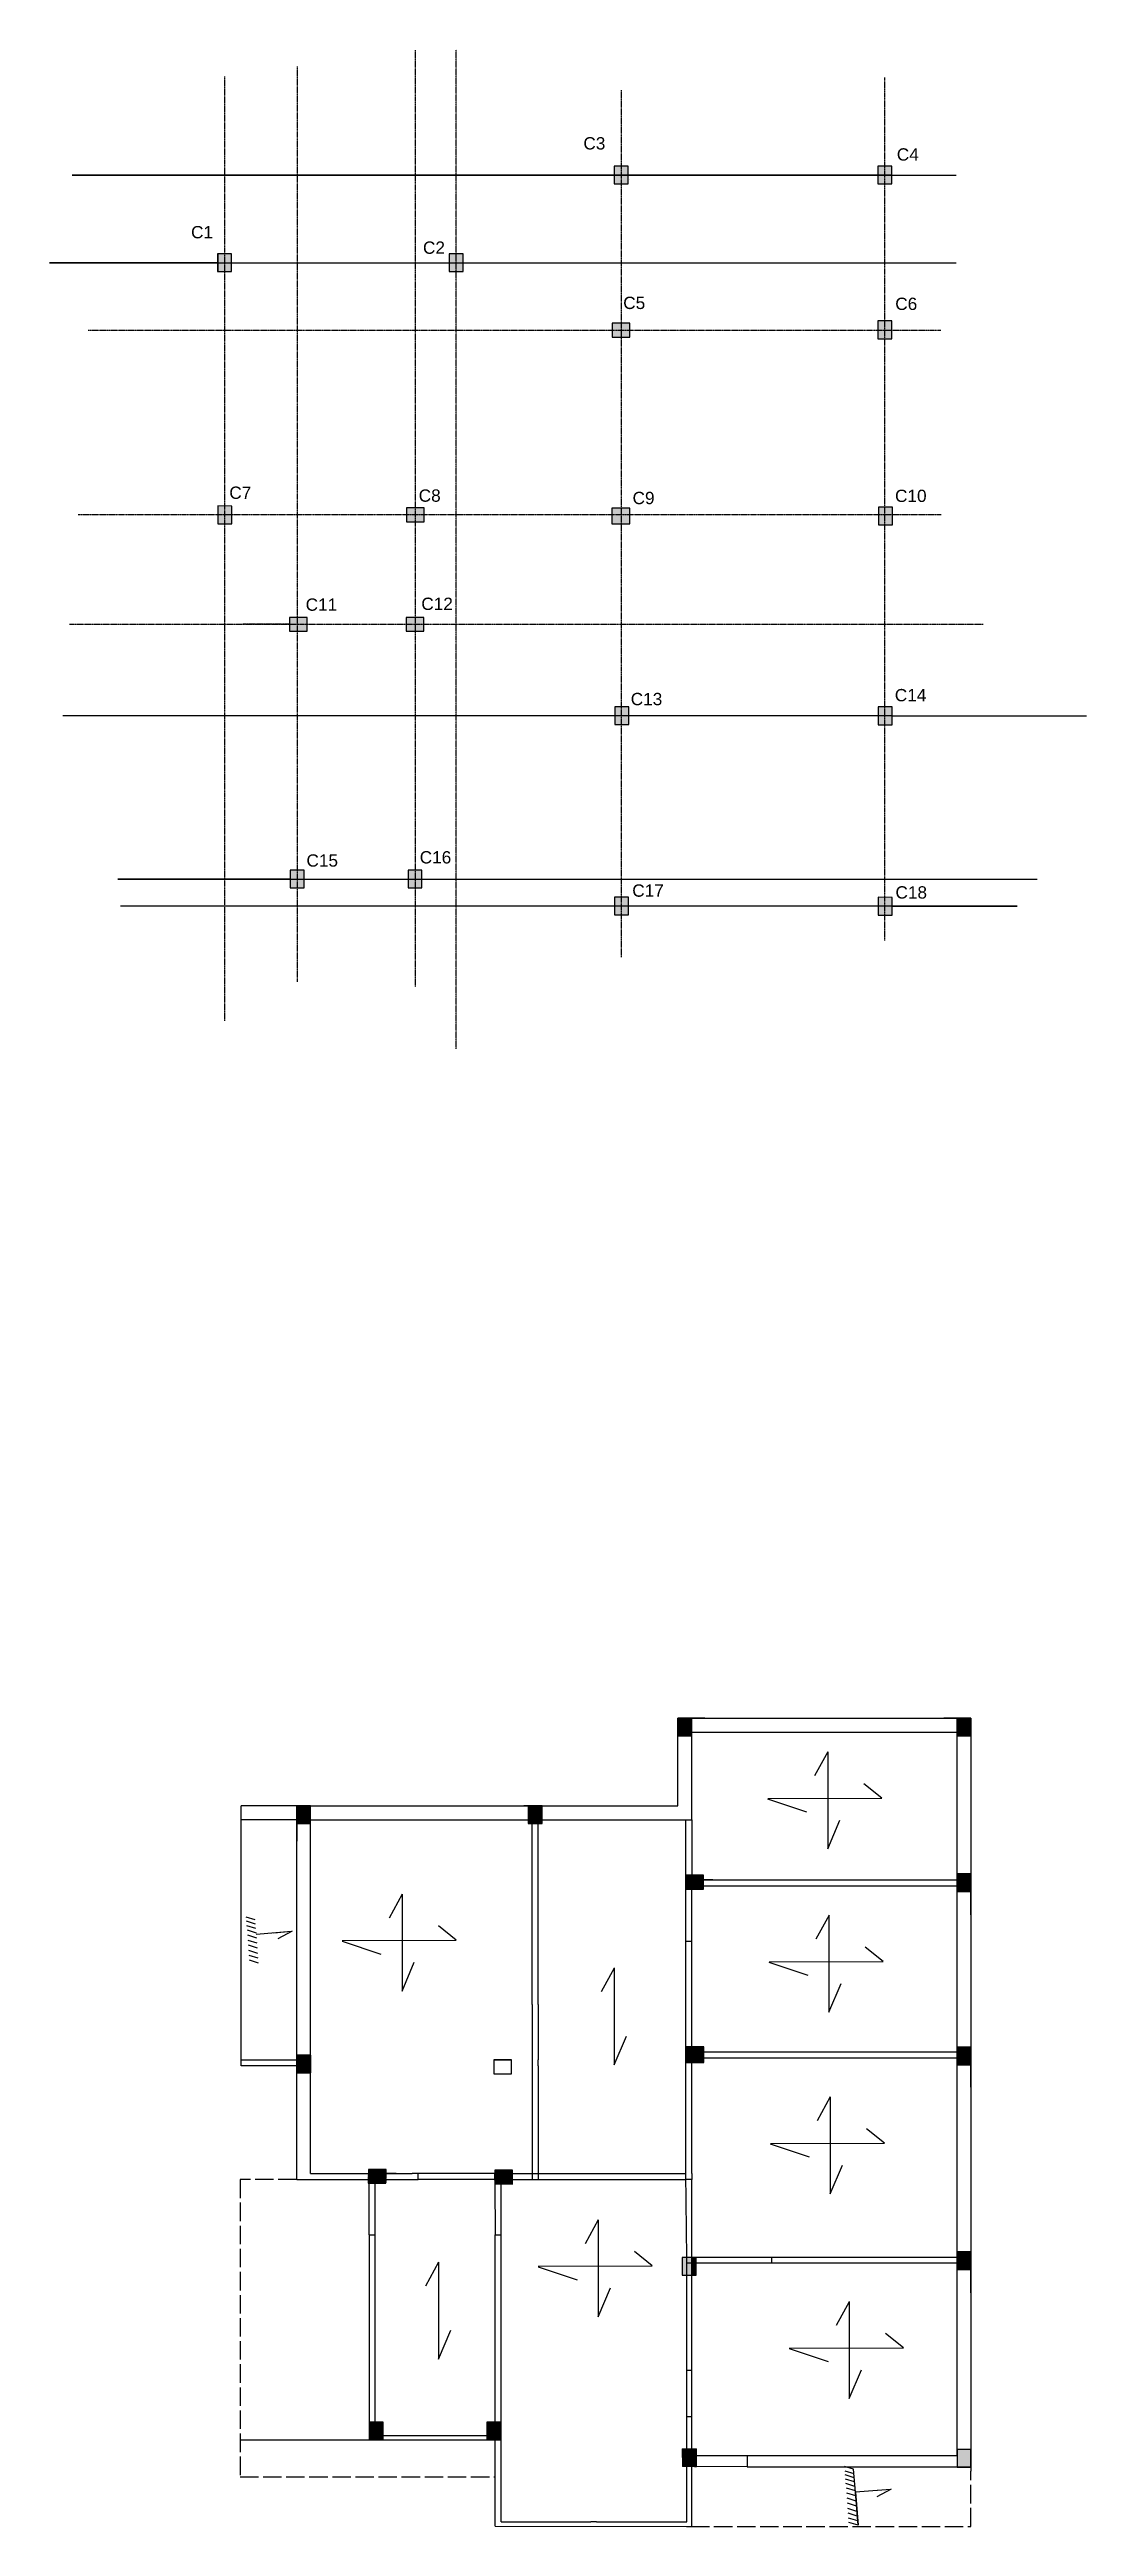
# Model space of a CAD drawing. Header units: feet. Extents: x -818749 to 7402802, y -779513 to 6609444.
# Drawn here: x -818715 to -818042, y -779382 to -777773 of the extents above; entities that cross this region are included whole.
import ezdxf

# ---------------------------------------------------------------- set-up
doc = ezdxf.new("R2010")
doc.units = ezdxf.units.FT
doc.header["$MEASUREMENT"] = 0
doc.linetypes.add('ACAD_ISO02W100', pattern=[15, 12, -3])
doc.linetypes.add('CENTER2', pattern=[1.125, 0.75, -0.125, 0.125, -0.125])
doc.layers.add('GRID', color=7, linetype='CENTER2', plot=False)
doc.styles.get("Standard").update_dxf_attribs({"font": 'arial.ttf'})

msp = doc.modelspace()

# ---------------------------------------------------------------- texts
at = {"layer": 'GRID', "linetype": 'ByBlock', "char_height": 8, "width": 14.0861167, "attachment_point": 1}
for s, insert in [('C3', (-818368.4741, -777829.91837)), ('C4', (-818164.81511, -777837.14121)), ('C1', (-818623.35544, -777887.62733)), ('C2', (-818472.68617, -777897.66362)), ('C5', (-818342.57561, -777933.53839)), ('C6', (-818165.83559, -777934.15736)), ('C7', (-818598.51361, -778056.85031)), ('C8', (-818475.45522, -778058.718)), ('C9', (-818336.50918, -778060.27422)), ('C10', (-818165.99192, -778058.88253)), ('C11', (-818548.90956, -778129.52917)), ('C12', (-818473.76889, -778129.01118)), ('C13', (-818337.69612, -778190.85436)), ('C14', (-818166.13522, -778188.33082)), ('C15', (-818548.39136, -778295.73672)), ('C16', (-818474.8053, -778293.66592)), ('C17', (-818336.70459, -778315.2499)), ('C18', (-818165.69663, -778316.45834))]:
    msp.add_mtext(s, dxfattribs=dict(at, insert=insert))

# ---------------------------------------------------------------- hatches: boundary and pattern name
at = {"layer": 'GRID', "linetype": 'ByBlock', "true_color": 0xed1f24}
h = msp.add_hatch(color=240, dxfattribs=at)
h.dxf.hatch_style = 1
h.paths.add_polyline_path([(-818601.40618, -777905.69398), (-818606.03668, -777905.68823), (-818606.03668, -777917.17782), (-818601.40618, -777917.18356)])
h.paths.add_polyline_path([(-818597.03668, -777905.6994), (-818601.40618, -777905.69398), (-818601.40618, -777917.18356), (-818597.03668, -777917.18899)])
h.paths.add_polyline_path([(-818601.40618, -778069.48044), (-818606.00857, -778069.47473), (-818606.00857, -778075.26116), (-818601.40618, -778075.26116)])
h.paths.add_polyline_path([(-818596.93385, -778069.48599), (-818601.40618, -778069.48044), (-818601.40618, -778075.26116), (-818596.93385, -778075.26116)])
h.paths.add_polyline_path([(-818596.93385, -778075.26116), (-818601.40618, -778075.26116), (-818601.40618, -778079.188), (-818601.40654, -778080.97002), (-818596.93385, -778080.97557)])
h.paths.add_polyline_path([(-818601.40618, -778075.26116), (-818606.00857, -778075.26116), (-818606.00857, -778080.96431), (-818601.40654, -778080.97002), (-818601.40618, -778079.188)])
h.paths.add_polyline_path([(-818471.88481, -778070.72208), (-818477.86113, -778070.72261), (-818477.86113, -778075.26116), (-818471.9021, -778075.26116)])
h.paths.add_polyline_path([(-818477.86113, -778070.72261), (-818483.36936, -778070.72311), (-818483.38837, -778075.26116), (-818477.86113, -778075.26116)])
h.paths.add_polyline_path([(-818477.86113, -778075.26116), (-818483.38837, -778075.26116), (-818483.40729, -778079.77668), (-818477.86113, -778079.79111)])
h.paths.add_polyline_path([(-818471.9021, -778075.26116), (-818477.86113, -778075.26116), (-818477.86113, -778079.79111), (-818471.91941, -778079.80658)])
h.paths.add_polyline_path([(-818446.58553, -777905.76499), (-818451.1229, -777905.75936), (-818451.1229, -777917.24895), (-818446.58553, -777917.25458)])
h.paths.add_polyline_path([(-818451.1229, -777905.75936), (-818455.66026, -777905.75373), (-818455.66026, -777917.24332), (-818451.1229, -777917.24895)])
h.paths.add_polyline_path([(-818343.71434, -777950.80063), (-818349.85432, -777950.80008), (-818349.8529, -777955.30032), (-818343.71434, -777955.30032)])
h.paths.add_polyline_path([(-818338.35274, -777950.8011), (-818343.71434, -777950.80063), (-818343.71434, -777955.30032), (-818338.35118, -777955.30032)])
h.paths.add_polyline_path([(-818338.35118, -777955.30032), (-818343.71434, -777955.30032), (-818343.71434, -777959.79878), (-818338.34961, -777959.79954)])
h.paths.add_polyline_path([(-818343.71434, -777955.30032), (-818349.8529, -777955.30032), (-818349.85148, -777959.7979), (-818343.71434, -777959.79878)])
h.paths.add_polyline_path([(-818343.71434, -777848.78948), (-818348.45407, -777848.78359), (-818348.45407, -777860.27318), (-818343.71434, -777860.27906)])
h.paths.add_polyline_path([(-818339.37934, -777848.79485), (-818343.71434, -777848.78948), (-818343.71434, -777860.27906), (-818339.37934, -777860.28444)])
h.paths.add_polyline_path([(-818167.98627, -777848.77637), (-818172.52363, -777848.77074), (-818172.52363, -777860.26033), (-818167.98627, -777860.26596)])
h.paths.add_polyline_path([(-818172.52363, -777848.77074), (-818177.06099, -777848.76511), (-818177.06099, -777860.2547), (-818172.52363, -777860.26033)])
h.paths.add_polyline_path([(-818168.04686, -777949.3172), (-818172.52363, -777949.31164), (-818172.52363, -777955.30032), (-818168.04686, -777955.30032)])
h.paths.add_polyline_path([(-818172.52363, -777949.31164), (-818177.12158, -777949.30594), (-818177.12158, -777955.30032), (-818172.52363, -777955.30032)])
h.paths.add_polyline_path([(-818168.04686, -777955.30032), (-818172.52363, -777955.30032), (-818172.52363, -777960.80123), (-818168.04686, -777960.80678)])
h.paths.add_polyline_path([(-818172.52363, -777955.30032), (-818177.12158, -777955.30032), (-818177.12158, -777960.79552), (-818172.52363, -777960.80123)])
h.paths.add_polyline_path([(-818343.71434, -778070.98467), (-818349.98371, -778070.98418), (-818349.98408, -778075.26116), (-818343.71434, -778075.26116)])
h.paths.add_polyline_path([(-818338.25994, -778070.98509), (-818343.71434, -778070.98467), (-818343.71434, -778075.26116), (-818338.26006, -778075.26116)])
h.paths.add_polyline_path([(-818343.71434, -778075.26116), (-818349.98408, -778075.26116), (-818349.98456, -778080.98501), (-818343.71434, -778080.98495)])
h.paths.add_polyline_path([(-818338.26006, -778075.26116), (-818343.71434, -778075.26116), (-818343.71434, -778080.98495), (-818338.26022, -778080.9849)])
h.paths.add_polyline_path([(-818167.57925, -778070.3068), (-818172.52363, -778070.30067), (-818172.52363, -778075.26116), (-818167.57925, -778075.26116)])
h.paths.add_polyline_path([(-818167.57925, -778075.26116), (-818172.52363, -778075.26116), (-818172.52363, -778081.79026), (-818167.57925, -778081.79639)])
h.paths.add_polyline_path([(-818172.52363, -778075.26116), (-818176.65397, -778075.26116), (-818176.65397, -778081.78513), (-818172.52363, -778081.79026)])
h.paths.add_polyline_path([(-818172.52363, -778070.30067), (-818176.65397, -778070.29554), (-818176.65397, -778075.26116), (-818172.52363, -778075.26116)])
h.paths.add_polyline_path([(-818167.91818, -778200.03241), (-818172.52363, -778200.0267), (-818172.52363, -778211.51629), (-818167.91818, -778211.522)])
h.paths.add_polyline_path([(-818172.52363, -778200.0267), (-818176.9929, -778200.02115), (-818176.9929, -778211.51074), (-818172.52363, -778211.51629)])
h.paths.add_polyline_path([(-818343.71434, -778199.97488), (-818347.99191, -778199.96957), (-818347.99191, -778211.45916), (-818343.71434, -778211.46447)])
h.paths.add_polyline_path([(-818338.91719, -778199.98083), (-818343.71434, -778199.97488), (-818343.71434, -778211.46447), (-818338.91719, -778211.47042)])
h.paths.add_polyline_path([(-818472.20835, -778146.31498), (-818477.86113, -778146.31498), (-818477.86113, -778150.80385), (-818472.23257, -778150.80458)])
h.paths.add_polyline_path([(-818472.18412, -778141.82287), (-818477.86113, -778141.82587), (-818477.86113, -778146.31498), (-818472.20835, -778146.31498)])
h.paths.add_polyline_path([(-818477.86113, -778141.82587), (-818483.52703, -778141.82887), (-818483.52817, -778146.31498), (-818477.86113, -778146.31498)])
h.paths.add_polyline_path([(-818477.86113, -778146.31498), (-818483.52817, -778146.31498), (-818483.52932, -778150.80312), (-818477.86113, -778150.80385)])
h.paths.add_polyline_path([(-818547.9984, -778146.31498), (-818554.3599, -778146.31498), (-818554.3599, -778150.80376), (-818548.02262, -778150.80458)])
h.paths.add_polyline_path([(-818547.97417, -778141.82287), (-818554.3599, -778141.83764), (-818554.3599, -778146.31498), (-818547.9984, -778146.31498)])
h.paths.add_polyline_path([(-818554.3599, -778141.83764), (-818559.34299, -778141.84917), (-818559.42652, -778146.31498), (-818554.3599, -778146.31498)])
h.paths.add_polyline_path([(-818554.3599, -778146.31498), (-818559.42652, -778146.31498), (-818559.51047, -778150.8031), (-818554.3599, -778150.80376)])
h.paths.add_polyline_path([(-818554.3599, -778306.04125), (-818558.87784, -778306.03564), (-818558.87784, -778317.52523), (-818554.3599, -778317.53083)])
h.paths.add_polyline_path([(-818549.82253, -778306.04688), (-818554.3599, -778306.04125), (-818554.3599, -778317.53083), (-818549.82253, -778317.53646)])
h.paths.add_polyline_path([(-818477.86113, -778306.04581), (-818482.39849, -778306.04018), (-818482.39849, -778317.52977), (-818477.86113, -778317.5354)])
h.paths.add_polyline_path([(-818473.32376, -778306.05144), (-818477.86113, -778306.04581), (-818477.86113, -778317.5354), (-818473.32376, -778317.54103)])
h.paths.add_polyline_path([(-818339.17698, -778323.52206), (-818343.71434, -778323.51643), (-818343.71434, -778335.00602), (-818339.17698, -778335.01165)])
h.paths.add_polyline_path([(-818343.71434, -778323.51643), (-818348.25171, -778323.5108), (-818348.25171, -778335.00039), (-818343.71434, -778335.00602)])
h.paths.add_polyline_path([(-818167.93652, -778323.66884), (-818172.52363, -778323.66315), (-818172.52363, -778335.15274), (-818167.93652, -778335.15843)])
h.paths.add_polyline_path([(-818172.52363, -778323.66315), (-818177.01124, -778323.65758), (-818177.01124, -778335.14717), (-818172.52363, -778335.15274)])
at = {"layer": 'GRID', "linetype": 'ByBlock'}
h = msp.add_hatch(dxfattribs=at)
h.set_pattern_fill('ANSI31', color=1)
h.set_pattern_definition([(45, (-823011.16589, -783230.37671), (-0.0883883476, 0.0883883476), [])])
h.paths.add_polyline_path([(-818298.0403, -778856.87275), (-818307.04462, -778856.86157), (-818307.04462, -778865.7978), (-818307.04462, -778868.35116), (-818298.04462, -778868.36233), (-818298.04462, -778865.7978)])
h.paths.add_polyline_path([(-818116.72462, -778856.8542), (-818125.74893, -778856.843), (-818125.74893, -778865.7978), (-818125.72462, -778865.7978), (-818125.72462, -778868.33262), (-818116.72462, -778868.34379)])
h.paths.add_polyline_path([(-818116.73479, -778958.01181), (-818125.72462, -778958.00066), (-818125.72462, -778961.7978), (-818125.72462, -778969.49024), (-818116.73479, -778969.5014)])
h.paths.add_polyline_path([(-818290.41636, -778958.879), (-818301.91794, -778958.87797), (-818301.91703, -778961.78164), (-818293.09633, -778961.7978), (-818290.41535, -778961.7978)])
h.paths.add_polyline_path([(-818290.41534, -778961.80272), (-818293.09633, -778961.7978), (-818301.88462, -778961.7978), (-818301.88462, -778965.6217), (-818293.09633, -778965.6378), (-818290.41401, -778965.6378)])
h.paths.add_polyline_path([(-818290.41401, -778965.64272), (-818293.09633, -778965.6378), (-818301.91581, -778965.6378), (-818301.9151, -778967.87579), (-818290.41323, -778967.87744)])
h.paths.add_polyline_path([(-818545.72462, -778913.77729), (-818554.72462, -778913.76612), (-818554.72462, -778925.25571), (-818545.72462, -778925.26688)])
h.paths.add_polyline_path([(-818545.72462, -779078.7978), (-818545.72462, -779075.78173), (-818554.6965, -779075.7706), (-818554.6965, -779087.26018), (-818545.72462, -779087.27132)])
h.paths.add_polyline_path([(-818496.66211, -779149.90076), (-818508.03092, -779149.92706), (-818508.08162, -779152.6378), (-818507.57809, -779152.6378), (-818507.57809, -779152.6217), (-818498.78753, -779152.6378), (-818496.67687, -779152.6378)])
h.paths.add_polyline_path([(-818496.67689, -779152.64167), (-818498.78753, -779152.6378), (-818508.08162, -779152.6378), (-818508.15345, -779156.4778), (-818496.69758, -779156.4778)])
h.paths.add_polyline_path([(-818496.6976, -779156.48163), (-818498.78753, -779156.4778), (-818508.15345, -779156.4778), (-818508.1984, -779158.88099), (-818496.71055, -779158.88247)])
h.paths.add_polyline_path([(-818414.50758, -779152.6378), (-818425.96042, -779152.6378), (-818425.96042, -779156.4617), (-818417.16986, -779156.4778), (-818414.52165, -779156.4778)])
h.paths.add_polyline_path([(-818290.16064, -779070.37696), (-818298.04462, -779070.37635), (-818298.04462, -779073.62874), (-818293.09406, -779073.6378), (-818290.16074, -779073.6378)])
h.paths.add_polyline_path([(-818290.16074, -779073.64318), (-818293.09406, -779073.6378), (-818298.04462, -779073.6378), (-818298.04462, -779073.62874), (-818301.88462, -779073.6217), (-818301.88462, -779077.4778), (-818298.04462, -779077.48484), (-818298.04462, -779077.4778), (-818290.16084, -779077.4778)])
h.paths.add_polyline_path([(-818290.16084, -779077.49928), (-818298.04462, -779077.48484), (-818298.04462, -779080.37685), (-818290.16093, -779080.37677)])
h.paths.add_polyline_path([(-818298.04462, -779077.48484), (-818301.88462, -779077.4778), (-818301.88462, -779080.37688), (-818298.04462, -779080.37685)])
h.paths.add_polyline_path([(-818298.04462, -779070.37635), (-818301.88442, -779070.37605), (-818301.88469, -779073.6217), (-818298.04462, -779073.62874)])
h.paths.add_polyline_path([(-818116.72462, -779073.4087), (-818116.72462, -779070.52115), (-818125.72462, -779070.50998), (-818125.72462, -779073.6378), (-818125.72462, -779081.99957), (-818116.72462, -779082.01074)])
h.paths.add_polyline_path([(-818116.72462, -779207.05945), (-818116.72462, -779203.40405), (-818125.68083, -779203.39294), (-818125.68083, -779214.88253), (-818116.72462, -779214.89364)])
h.paths.add_polyline_path([(-818298.04462, -779331.42185), (-818301.1514, -779331.40566), (-818301.1514, -779342.90273), (-818298.04462, -779342.90658), (-818298.04462, -779338.93514)])
h.paths.add_polyline_path([(-818301.1514, -779331.40566), (-818304.20094, -779331.38977), (-818304.14577, -779342.89901), (-818301.1514, -779342.90273)])
h.paths.add_polyline_path([(-818295.07104, -779331.43735), (-818298.04462, -779331.42185), (-818298.04462, -779338.93514), (-818298.04462, -779342.90658), (-818295.07104, -779342.91027)])
h.paths.add_polyline_path([(-818422.01169, -779314.12933), (-818425.71364, -779314.12474), (-818425.71285, -779325.61433), (-818422.01169, -779325.61892)])
h.paths.add_polyline_path([(-818425.71364, -779314.12474), (-818431.08642, -779314.11807), (-818431.08642, -779322.63879), (-818425.71305, -779322.63882)])
h.paths.add_polyline_path([(-818425.71305, -779322.63882), (-818431.08642, -779322.63879), (-818431.08642, -779325.60766), (-818425.71285, -779325.61433)])
h.paths.add_polyline_path([(-818498.51046, -779314.12477), (-818503.72595, -779314.1183), (-818503.72602, -779322.63832), (-818498.51046, -779322.63835)], flags=17)
h.paths.add_polyline_path([(-818498.51046, -779322.63835), (-818503.72602, -779322.63832), (-818503.72595, -779314.1183), (-818507.56567, -779314.11353), (-818507.56577, -779325.60312), (-818498.51046, -779325.61436)])
h.paths.add_polyline_path([(-818414.52167, -779156.48266), (-818417.16986, -779156.4778), (-818421.88462, -779156.4778), (-818425.72462, -779156.4778), (-818425.98022, -779156.4778), (-818425.98023, -779159.37627), (-818414.53255, -779159.45313)])
h = msp.add_hatch(color=1, dxfattribs=at)
h.dxf.hatch_style = 1
h.paths.add_polyline_path([(-818395.27346, -778913.84288), (-818404.34819, -778913.83162), (-818404.34819, -778925.32121), (-818395.27346, -778925.33247)])
h = msp.add_hatch(color=1, dxfattribs=at)
h.dxf.hatch_style = 1
h.paths.add_polyline_path([(-818414.49936, -779150.39741), (-818425.95493, -779150.39741), (-818425.96125, -779152.6378), (-818414.50758, -779152.6378)])
h = msp.add_hatch(color=1, dxfattribs=at)
h.dxf.hatch_style = 1
h.paths.add_polyline_path([(-818116.72462, -779331.74661), (-818125.69918, -779331.73547), (-818125.69918, -779343.18675), (-818116.72462, -779343.18675), (-818116.72462, -779336.01491)])
h.paths.add_polyline_path([(-818298.04462, -779207.03939), (-818301.1514, -779207.03554), (-818301.1514, -779218.52513), (-818298.04462, -779218.52898)])
h.paths.add_polyline_path([(-818301.1514, -779207.03554), (-818304.20371, -779207.03175), (-818304.20371, -779218.52134), (-818301.1514, -779218.52513)])
h = msp.add_hatch(color=1, dxfattribs=at)
h.dxf.hatch_style = 1
h.paths.add_polyline_path([(-818295.12899, -779210.85051), (-818298.04462, -779210.85051), (-818298.04462, -779218.52898), (-818295.12899, -779218.5326)])
h.paths.add_polyline_path([(-818295.12899, -779207.04301), (-818298.04462, -779207.03939), (-818298.04462, -779210.85051), (-818295.12899, -779210.85051)])

# ---------------------------------------------------------------- linework, layer by layer
at = {"linetype": 'ByBlock'}
for p, q in [((-818339.37934, -777848.79485), (-818348.45407, -777848.78359)), ((-818348.45407, -777848.78359), (-818348.45407, -777860.27318)), ((-818339.37934, -777860.28444), (-818339.37934, -777848.79485)), ((-818338.78728, -777857.7364), (-818338.78297, -777857.73641)), ((-818167.98627, -777848.77637), (-818177.06099, -777848.76511)), ((-818177.06099, -777848.76511), (-818177.06099, -777860.2547)), ((-818177.06099, -777857.73559), (-818177.03668, -777857.73563)), ((-818167.98627, -777860.26596), (-818167.98627, -777848.77637)), ((-818597.03029, -777905.69941), (-818606.10501, -777905.68815)), ((-818606.10501, -777905.68815), (-818606.10501, -777917.17773)), ((-818606.03668, -777905.71991), (-818606.03668, -777917.17782)), ((-818597.03668, -777917.18899), (-818597.03668, -777905.71991)), ((-818597.03029, -777917.18899), (-818597.03029, -777905.69941)), ((-818446.58553, -777905.76499), (-818455.66026, -777905.75373)), ((-818455.66026, -777905.75373), (-818455.66026, -777917.24332)), ((-818446.58553, -777917.25458), (-818446.58553, -777905.76499)), ((-818338.35189, -777950.8011), (-818349.85375, -777950.80008)), ((-818338.34961, -777959.79966), (-818338.35274, -777950.80099)), ((-818168.04686, -777949.3172), (-818177.12158, -777949.30594)), ((-818177.12158, -777949.30594), (-818177.12158, -777960.79552)), ((-818168.04686, -777960.80678), (-818168.04686, -777949.3172)), ((-818349.8529, -777959.7979), (-818338.34961, -777959.79954)), ((-818596.93385, -778069.48599), (-818606.00857, -778069.47473)), ((-818606.00857, -778069.47473), (-818606.00857, -778080.96431)), ((-818596.93385, -778080.97557), (-818596.93385, -778069.48599)), ((-818471.88567, -778070.72208), (-818483.36907, -778070.72311)), ((-818471.91941, -778079.80658), (-818471.88481, -778070.72208)), ((-818338.26051, -778070.98509), (-818349.99053, -778070.98418)), ((-818338.26022, -778080.9849), (-818338.25994, -778070.98486)), ((-818167.57925, -778070.3068), (-818176.65397, -778070.29554)), ((-818176.65397, -778070.29554), (-818176.65397, -778081.78513)), ((-818167.57925, -778081.79639), (-818167.57925, -778070.3068)), ((-818483.40729, -778079.77668), (-818471.91941, -778079.80658)), ((-818349.98485, -778080.98501), (-818338.26136, -778080.9849)), ((-818559.51047, -778150.8031), (-818548.02259, -778150.80458)), ((-818547.97417, -778141.82287), (-818559.34257, -778141.84917)), ((-818548.02259, -778150.79968), (-818547.97417, -778141.82287)), ((-818483.52932, -778150.80312), (-818472.23254, -778150.80458)), ((-818472.18412, -778141.82287), (-818483.52703, -778141.82887)), ((-818472.23254, -778150.79968), (-818472.18412, -778141.82287)), ((-818338.91719, -778199.98083), (-818347.99191, -778199.96957)), ((-818347.99191, -778199.96957), (-818347.99191, -778211.45916)), ((-818338.91719, -778211.47042), (-818338.91719, -778199.98083)), ((-818167.91818, -778200.03241), (-818176.9929, -778200.02115)), ((-818176.9929, -778200.02115), (-818176.9929, -778211.51074)), ((-818167.91818, -778211.522), (-818167.91818, -778200.03241)), ((-818549.82253, -778306.04688), (-818558.89726, -778306.03562)), ((-818558.89726, -778306.03562), (-818558.89726, -778317.5252)), ((-818558.87784, -778306.03564), (-818558.87784, -778317.54876)), ((-818549.82253, -778317.53646), (-818549.82253, -778306.04688)), ((-818473.32376, -778306.05144), (-818482.39849, -778306.04018)), ((-818482.39849, -778306.04018), (-818482.39849, -778317.52977)), ((-818473.32376, -778317.54103), (-818473.32376, -778306.05144)), ((-818339.17698, -778323.52206), (-818348.25171, -778323.5108)), ((-818348.25171, -778323.5108), (-818348.25171, -778335.00039)), ((-818339.17698, -778335.01165), (-818339.17698, -778323.52206)), ((-818167.93652, -778323.66884), (-818177.01124, -778323.65758)), ((-818177.01124, -778323.65758), (-818177.01124, -778335.14717)), ((-818167.93652, -778335.15843), (-818167.93652, -778323.66884)), ((-818298.0403, -778856.87275), (-818307.11503, -778856.86148)), ((-818307.11503, -778856.86148), (-818307.11503, -778868.35107)), ((-818289.4635, -778856.83001), (-818307.04462, -778856.7978)), ((-818307.04462, -778856.7978), (-818307.04462, -778865.7978)), ((-818298.0403, -778868.36233), (-818298.0403, -778856.87275)), ((-818116.72462, -778856.83001), (-818134.30573, -778856.7978)), ((-818116.6742, -778856.85426), (-818125.74893, -778856.843)), ((-818125.74893, -778856.843), (-818125.74893, -778868.33259)), ((-818116.72462, -778865.83001), (-818116.72462, -778856.83001)), ((-818116.6742, -778868.34385), (-818116.6742, -778856.85426)), ((-818298.04462, -778865.81429), (-818289.4635, -778865.83001)), ((-818289.4635, -778865.83001), (-818289.4635, -778865.7978)), ((-818134.30573, -778865.7978), (-818125.72462, -778865.81353)), ((-818545.71822, -778913.7773), (-818554.79294, -778913.76604)), ((-818554.79294, -778913.76604), (-818554.79294, -778925.25563)), ((-818554.72462, -778913.7978), (-818554.72462, -778936.77698)), ((-818545.72462, -778936.77698), (-818545.72462, -778913.7978)), ((-818545.71822, -778925.26689), (-818545.71822, -778913.7773)), ((-818398.2442, -778913.7978), (-818407.2442, -778913.7978)), ((-818395.27346, -778913.84288), (-818404.34819, -778913.83162)), ((-818404.34819, -778913.83162), (-818404.34819, -778925.32121)), ((-818395.27346, -778925.33247), (-818395.27346, -778913.84288)), ((-818290.41551, -778958.879), (-818301.91738, -778958.87797)), ((-818301.91652, -778967.87579), (-818290.41323, -778967.87744)), ((-818284.30577, -778961.81391), (-818301.88688, -778961.7817)), ((-818301.88688, -778961.7817), (-818301.88688, -778965.6217)), ((-818301.88688, -778965.6217), (-818284.30577, -778965.65391)), ((-818290.41323, -778967.87755), (-818290.41636, -778958.87888)), ((-818284.30577, -778965.65391), (-818284.30577, -778965.6378)), ((-818116.73479, -778958.01181), (-818125.80951, -778958.00055)), ((-818125.80951, -778958.00055), (-818125.80951, -778969.49014)), ((-818125.72462, -778961.59076), (-818125.72462, -778984.56993)), ((-818116.73479, -778969.5014), (-818116.73479, -778958.01181)), ((-818116.72462, -778984.56993), (-818116.72462, -778961.59076)), ((-818554.72462, -779078.7817), (-818554.73165, -779082.6225)), ((-818545.62178, -779075.78186), (-818554.6965, -779075.7706)), ((-818554.6965, -779075.7706), (-818554.6965, -779087.26018)), ((-818545.62178, -779078.7978), (-818545.72462, -779078.7978)), ((-818545.62178, -779078.79881), (-818545.72462, -779078.79861)), ((-818545.62178, -779082.63899), (-818545.72462, -779082.639)), ((-818545.72462, -779082.639), (-818545.62178, -779082.63919)), ((-818545.62178, -779087.27144), (-818545.62178, -779075.78186)), ((-818415.16082, -779078.7968), (-818426.64422, -779078.79782)), ((-818415.19457, -779087.88129), (-818415.15997, -779078.7968)), ((-818401.79762, -779082.64671), (-818401.79057, -779082.64672)), ((-818397.86708, -779082.65391), (-818397.86708, -779078.81391)), ((-818290.16121, -779070.37696), (-818301.89124, -779070.37605)), ((-818301.88555, -779080.37688), (-818290.16206, -779080.37677)), ((-818284.3035, -779073.65391), (-818301.88462, -779073.6217)), ((-818301.88462, -779073.6217), (-818301.88462, -779077.4778)), ((-818301.88462, -779077.4778), (-818284.3035, -779077.51001)), ((-818290.16093, -779080.37677), (-818290.16064, -779070.37673)), ((-818284.3035, -779077.51001), (-818284.3035, -779077.4778)), ((-818116.7095, -779070.52117), (-818125.78422, -779070.50991)), ((-818125.78422, -779070.50991), (-818125.78422, -779081.99949)), ((-818125.72462, -779073.4087), (-818125.72462, -779096.38787)), ((-818116.72462, -779096.38787), (-818116.72462, -779073.4087)), ((-818116.7095, -779082.01075), (-818116.7095, -779070.52117)), ((-818426.68244, -779087.8514), (-818415.19457, -779087.88129)), ((-818508.1984, -779158.88099), (-818496.71052, -779158.88247)), ((-818496.66211, -779149.90076), (-818508.0305, -779149.92706)), ((-818489.99697, -779152.65391), (-818507.57809, -779152.6217)), ((-818507.57809, -779152.6217), (-818507.57809, -779152.6378)), ((-818507.57809, -779156.4617), (-818489.99697, -779156.49391)), ((-818496.71052, -779158.87757), (-818496.66211, -779149.90076)), ((-818489.99697, -779156.49391), (-818489.99697, -779156.4778)), ((-818425.98023, -779159.37627), (-818414.49235, -779159.4534)), ((-818425.96042, -779152.6217), (-818425.96042, -779156.4617)), ((-818425.96042, -779156.4617), (-818408.37931, -779156.49391)), ((-818414.49965, -779150.39741), (-818425.95493, -779150.39741)), ((-818414.5327, -779159.49347), (-818414.49936, -779150.39741)), ((-818408.37931, -779156.49391), (-818408.37931, -779156.4778)), ((-818507.56465, -779192.47711), (-818507.56577, -779325.62659)), ((-818295.12899, -779207.04301), (-818304.20371, -779207.03175)), ((-818304.20371, -779207.03175), (-818304.20371, -779218.52134)), ((-818298.04462, -779207.01051), (-818301.1514, -779207.01051)), ((-818298.04462, -779229.98968), (-818298.04462, -779207.01051)), ((-818295.12899, -779218.5326), (-818295.12899, -779207.04301)), ((-818125.72462, -779207.05945), (-818125.72462, -779230.03862)), ((-818116.60611, -779203.4042), (-818125.68083, -779203.39294)), ((-818125.68083, -779203.39294), (-818125.68083, -779214.88253)), ((-818116.72462, -779230.03862), (-818116.72462, -779207.05945)), ((-818116.60611, -779214.89379), (-818116.60611, -779203.4042)), ((-818507.56558, -779302.64748), (-818507.56577, -779302.64748)), ((-818507.56577, -779302.64748), (-818507.56577, -779325.62665)), ((-818421.9612, -779325.62714), (-818421.9612, -779302.64797)), ((-818498.51046, -779314.12477), (-818507.58519, -779314.11351)), ((-818507.58519, -779314.11351), (-818507.58519, -779325.60309)), ((-818507.56577, -779325.62665), (-818498.56577, -779325.62665)), ((-818498.51046, -779325.61436), (-818498.51046, -779314.12477)), ((-818422.01169, -779314.12933), (-818431.08642, -779314.11807)), ((-818431.08642, -779314.11807), (-818431.08642, -779325.60766)), ((-818430.9612, -779325.62708), (-818430.9612, -779325.62714)), ((-818430.9612, -779325.62714), (-818425.71284, -779325.62714)), ((-818422.01169, -779325.61892), (-818422.01169, -779314.12933)), ((-818304.20094, -779331.38977), (-818304.14577, -779342.89901)), ((-818295.07104, -779342.91027), (-818295.07104, -779331.43735)), ((-818262.04462, -779335.9988), (-818262.04462, -779343.18675)), ((-818134.30573, -779335.9827), (-818134.30573, -779335.9988)), ((-818116.62445, -779331.74673), (-818125.69918, -779331.73547)), ((-818125.69918, -779331.73547), (-818125.69918, -779343.22506)), ((-818116.72462, -779343.18675), (-818116.72462, -779336.01491)), ((-818116.62445, -779343.23632), (-818116.62445, -779331.74673)), ((-818295.07104, -779342.91027), (-818304.14577, -779342.89901)), ((-818262.04462, -779343.18675), (-818116.72462, -779343.18675)), ((-818298.04462, -779381.81054), (-818298.04462, -779358.83136))]:
    msp.add_line(p, q, dxfattribs=at)
for p, q in [((-818307.04462, -778856.7978), (-818116.72462, -778856.7978)), ((-818307.04462, -778913.7978), (-818307.04462, -778856.7978)), ((-818307.04462, -778856.7978), (-818116.72462, -778856.7978)), ((-818307.04462, -778913.7978), (-818307.04462, -778856.7978)), ((-818116.72462, -778856.7978), (-818116.72462, -779345.85051)), ((-818116.72462, -778856.7978), (-818116.72462, -779345.85051)), ((-818298.04462, -778865.7978), (-818125.72462, -778865.7978)), ((-818298.04462, -778913.7978), (-818298.04462, -778865.7978)), ((-818298.04462, -778865.7978), (-818125.72462, -778865.7978)), ((-818298.04462, -778913.7978), (-818298.04462, -778865.7978)), ((-818125.72462, -778865.7978), (-818125.72462, -778913.7978)), ((-818125.72462, -778865.7978), (-818125.72462, -778913.7978)), ((-818590.72462, -779082.63899), (-818590.72462, -778913.76612)), ((-818554.72462, -779156.46149), (-818554.72462, -778913.76612)), ((-818554.72462, -779156.46149), (-818554.72462, -778913.76612)), ((-818545.72462, -778913.7978), (-818545.72462, -778913.77729)), ((-818545.72462, -778913.7978), (-818545.72462, -778913.77729)), ((-818545.72462, -778913.7978), (-818307.04462, -778913.7978)), ((-818545.72462, -778913.7978), (-818307.04462, -778913.7978)), ((-818545.72462, -778922.7978), (-818404.34819, -778922.7978)), ((-818545.72462, -779078.7978), (-818545.72462, -778922.7978)), ((-818545.72462, -778922.7978), (-818404.34819, -778922.7978)), ((-818545.72462, -779078.7978), (-818545.72462, -778922.7978)), ((-818395.27346, -778922.7978), (-818349.88462, -778922.7978)), ((-818395.27346, -778922.7978), (-818349.88462, -778922.7978)), ((-818346.04462, -778922.7978), (-818301.88462, -778922.7978)), ((-818346.04462, -778922.7978), (-818298.04462, -778922.7978)), ((-818298.04462, -778922.7978), (-818298.04462, -778913.7978)), ((-818298.04462, -778922.7978), (-818298.04462, -778913.7978)), ((-818125.72462, -778913.7978), (-818125.72462, -778961.7978)), ((-818125.72462, -778913.7978), (-818125.72462, -778961.7978)), ((-818401.72462, -779042.7978), (-818401.72462, -778925.32446)), ((-818401.72462, -779042.7978), (-818401.72462, -778925.32446)), ((-818397.88462, -779042.7978), (-818397.88462, -778925.32923)), ((-818397.88462, -779042.7978), (-818397.88462, -778925.32923)), ((-818301.88462, -778965.6378), (-818301.88462, -778961.7978)), ((-818301.88462, -778961.7978), (-818125.72462, -778961.7978)), ((-818301.88462, -778965.6378), (-818301.88462, -778961.7978)), ((-818301.88462, -778965.6378), (-818125.72462, -778965.6378)), ((-818298.04462, -778961.7978), (-818125.72462, -778961.7978)), ((-818298.04462, -778965.6378), (-818125.72462, -778965.6378)), ((-818125.72462, -778965.6378), (-818125.72462, -779073.6378)), ((-818125.72462, -778965.6378), (-818125.72462, -779073.6378)), ((-818301.88462, -779152.6378), (-818301.88462, -779001.6378)), ((-818301.88462, -779001.6378), (-818298.04462, -779001.6378)), ((-818301.88462, -779152.6378), (-818301.88462, -779001.6378)), ((-818298.04462, -779073.6378), (-818298.04462, -779001.6378)), ((-818298.04462, -779073.6378), (-818298.04462, -779001.6378)), ((-818545.72462, -779152.6378), (-818545.72462, -779078.7978)), ((-818545.72462, -779152.6378), (-818545.72462, -779082.6378)), ((-818426.64451, -779078.7978), (-818415.15997, -779078.7978)), ((-818426.64451, -779078.7978), (-818415.15997, -779078.7978)), ((-818401.7976, -779082.6378), (-818401.72462, -779082.6378)), ((-818401.7976, -779082.6378), (-818401.79057, -779082.6378)), ((-818401.79057, -779078.7978), (-818401.72462, -779078.7978)), ((-818397.88462, -779082.6378), (-818397.88462, -779078.7978)), ((-818397.88462, -779082.6378), (-818397.88462, -779078.7978)), ((-818298.04462, -779073.6378), (-818125.72462, -779073.6378)), ((-818298.04462, -779073.6378), (-818125.72462, -779073.6378)), ((-818298.04462, -779077.4778), (-818250.04462, -779077.4778)), ((-818298.04462, -779152.6378), (-818298.04462, -779077.4778)), ((-818298.04462, -779077.4778), (-818250.04462, -779077.4778)), ((-818298.04462, -779152.6378), (-818298.04462, -779077.4778)), ((-818246.20462, -779077.4778), (-818205.26573, -779077.4778)), ((-818246.20462, -779077.4778), (-818205.26573, -779077.4778)), ((-818205.26573, -779077.4778), (-818125.72462, -779077.4778)), ((-818201.42573, -779077.4778), (-818125.72462, -779077.4778)), ((-818125.72462, -779077.4778), (-818125.72462, -779207.01051)), ((-818125.72462, -779077.4778), (-818125.72462, -779207.01051)), ((-818554.72462, -779156.4778), (-818475.88462, -779156.4778)), ((-818554.72462, -779156.4778), (-818475.88462, -779156.4778)), ((-818545.72462, -779152.6378), (-818479.72462, -779152.6378)), ((-818545.72462, -779152.6378), (-818479.72462, -779152.6378)), ((-818475.88462, -779156.4778), (-818475.88462, -779152.6378)), ((-818425.96042, -779152.6378), (-818401.72462, -779152.6378)), ((-818425.96042, -779152.6378), (-818397.88462, -779152.6378)), ((-818425.96042, -779152.6378), (-818425.96042, -779156.4778)), ((-818425.96042, -779156.4778), (-818425.96042, -779152.6378)), ((-818425.96042, -779156.4778), (-818425.72462, -779156.4778)), ((-818425.96042, -779156.4778), (-818425.72462, -779156.4778)), ((-818425.96042, -779156.4778), (-818425.96042, -779156.4778)), ((-818421.88462, -779156.4778), (-818425.72462, -779156.4778)), ((-818421.88462, -779156.4778), (-818301.88462, -779156.4778)), ((-818421.88462, -779156.4778), (-818301.88462, -779156.4778)), ((-818397.88462, -779152.6378), (-818301.88462, -779152.6378)), ((-818397.88462, -779152.6378), (-818301.88462, -779152.6378)), ((-818507.56492, -779192.47711), (-818503.72492, -779192.47714)), ((-818507.56492, -779192.47711), (-818503.72492, -779192.47714)), ((-818503.72602, -779322.63816), (-818503.72492, -779192.47714)), ((-818503.72602, -779322.63816), (-818503.72492, -779192.47714)), ((-818425.72211, -779192.48642), (-818421.90092, -779192.48616)), ((-818425.70894, -779381.69082), (-818425.72211, -779192.48642)), ((-818425.70894, -779381.69082), (-818425.72211, -779192.48642)), ((-818421.98526, -779378.75612), (-818421.90092, -779192.48616)), ((-818421.98526, -779378.75612), (-818421.90092, -779192.48616)), ((-818301.1514, -779276.4778), (-818301.1514, -779207.01051)), ((-818298.04462, -779207.01051), (-818301.1514, -779207.01051)), ((-818298.04462, -779280.3178), (-818298.04462, -779207.01051)), ((-818298.04462, -779280.3178), (-818298.04462, -779209.9988)), ((-818125.72462, -779207.01051), (-818246.0769, -779207.01051)), ((-818246.0769, -779210.85051), (-818246.0769, -779207.01051)), ((-818125.72462, -779210.85051), (-818246.0769, -779210.85051)), ((-818125.72462, -779210.85051), (-818246.0769, -779210.85051)), ((-818246.0769, -779210.85051), (-818246.0769, -779210.85051)), ((-818125.72462, -779210.85051), (-818125.72462, -779335.9988)), ((-818125.72462, -779210.85051), (-818125.72462, -779335.9988)), ((-818301.1514, -779280.3178), (-818298.04462, -779280.3178)), ((-818591.56492, -779325.62606), (-818425.71284, -779325.62712)), ((-818591.56492, -779325.62606), (-818425.71284, -779325.62712)), ((-818503.72602, -779322.63832), (-818425.71305, -779322.63882)), ((-818503.72602, -779322.63832), (-818425.71305, -779322.63882)), ((-818421.9612, -779322.63884), (-818421.88462, -779322.63884)), ((-818421.9612, -779322.63884), (-818421.88462, -779322.63884)), ((-818421.9612, -779325.62714), (-818421.88462, -779325.62714)), ((-818421.9612, -779325.62714), (-818421.88462, -779325.62714)), ((-818301.1514, -779378.81088), (-818301.1514, -779310.3178)), ((-818301.1514, -779310.3178), (-818298.04462, -779310.3178)), ((-818298.04462, -779335.9988), (-818298.04462, -779310.3178)), ((-818298.04462, -779338.93514), (-818298.04462, -779310.3178)), ((-818298.04462, -779381.81054), (-818298.04462, -779338.93514)), ((-818298.04462, -779381.81054), (-818298.04462, -779338.93514)), ((-818125.72462, -779335.9988), (-818262.04462, -779335.9988)), ((-818425.70894, -779381.69082), (-818301.36678, -779381.74712)), ((-818425.70894, -779381.69082), (-818301.36678, -779381.74712)), ((-818421.98526, -779378.75612), (-818363.53653, -779378.7818)), ((-818421.98526, -779378.75612), (-818363.53653, -779378.7818)), ((-818391.98526, -779378.7697), (-818391.98526, -779378.7693)), ((-818363.53653, -779378.78263), (-818363.53653, -779378.7818)), ((-818363.53653, -779378.78263), (-818363.53653, -779378.7818)), ((-818359.89994, -779378.78428), (-818359.89994, -779378.78339)), ((-818359.89994, -779378.78339), (-818301.15142, -779378.8092)), ((-818359.89994, -779378.78428), (-818359.89994, -779378.78339)), ((-818359.89994, -779378.78339), (-818301.15142, -779378.8092))]:
    msp.add_line(p, q)
at = {"linetype": 'ACAD_ISO02W100'}
for p, q in [((-818554.72462, -779156.4778), (-818591.56492, -779156.47757)), ((-818591.56492, -779156.47757), (-818591.56492, -779349.6378)), ((-818554.72462, -779156.4778), (-818591.56492, -779156.47757)), ((-818591.56492, -779156.47757), (-818591.56492, -779349.6378)), ((-818591.56492, -779349.6378), (-818425.71117, -779349.63945)), ((-818591.56492, -779349.6378), (-818425.71117, -779349.63945)), ((-818421.88462, -779345.7978), (-818421.88462, -779345.7978)), ((-818421.88462, -779345.7978), (-818421.88462, -779345.7978)), ((-818421.88462, -779345.7978), (-818421.88462, -779345.7978)), ((-818421.88462, -779345.7978), (-818421.88462, -779345.7978)), ((-818116.72462, -779381.81054), (-818116.72462, -779345.85051)), ((-818116.72462, -779381.81054), (-818116.72462, -779345.85051)), ((-818298.61381, -779381.81054), (-818116.72462, -779381.81054)), ((-818298.61381, -779381.81054), (-818116.72462, -779381.81054))]:
    msp.add_line(p, q, dxfattribs=at)
at = {"layer": 'GRID'}
for p, q in [((-818477.86113, -777773.35903), (-818477.86113, -778381.83932)), ((-818451.1229, -778422.11063), (-818451.1229, -777772.99984)), ((-818601.40618, -778079.188), (-818601.40618, -777790.45318)), ((-818554.3599, -777783.935), (-818554.3599, -778378.61095)), ((-818172.52363, -778351.79432), (-818172.52363, -777791.26189)), ((-818343.71434, -778362.5879), (-818343.71434, -777799.38201)), ((-818690.31724, -777955.30032), (-818136.26967, -777955.30032)), ((-818136.05955, -778075.26116), (-818696.7254, -778075.26116)), ((-818601.47121, -778403.92635), (-818601.40618, -778079.188)), ((-818702.29665, -778146.31498), (-818559.42652, -778146.31498)), ((-818559.42652, -778146.31498), (-818589.74421, -778146.31498)), ((-818559.42652, -778146.31498), (-818108.58899, -778146.31498))]:
    msp.add_line(p, q, dxfattribs=at)
at = {"layer": 'GRID', "linetype": 'ByBlock'}
for p, q in [((-818167.98627, -777854.52116), (-818700.67569, -777854.52116)), ((-818700.67569, -777854.52116), (-818167.98627, -777854.52116)), ((-818348.45407, -777860.27318), (-818339.37934, -777860.28444)), ((-818177.06099, -777860.2547), (-818167.98627, -777860.26596)), ((-818167.98627, -777854.52116), (-818126.26337, -777854.52116)), ((-818606.10501, -777911.43294), (-818715.32421, -777911.43294)), ((-818715.32421, -777911.43294), (-818126.35882, -777911.43294)), ((-818606.10501, -777917.17773), (-818597.03029, -777917.18899)), ((-818455.66026, -777917.24332), (-818446.58553, -777917.25458)), ((-818349.85432, -777950.80008), (-818349.85148, -777959.7979)), ((-818177.12158, -777960.79552), (-818168.04686, -777960.80678)), ((-818483.36935, -778070.72049), (-818483.40729, -778079.77668)), ((-818349.98371, -778070.98782), (-818349.98456, -778080.98501)), ((-818606.00857, -778080.96431), (-818596.93385, -778080.97557)), ((-818176.65397, -778081.78513), (-818167.57925, -778081.79639)), ((-818559.34257, -778141.82685), (-818559.51047, -778150.8031)), ((-818483.52703, -778141.82887), (-818483.52932, -778150.80312)), ((-818167.91818, -778205.77721), (-818706.56907, -778205.77721)), ((-818347.99191, -778211.45916), (-818338.91719, -778211.47042)), ((-818176.9929, -778211.51074), (-818167.91818, -778211.522)), ((-818167.91818, -778205.77721), (-818041.5922, -778205.77721)), ((-818558.87784, -778311.7922), (-818670.99449, -778311.7922)), ((-818670.99449, -778311.7922), (-818073.71755, -778311.7922)), ((-818558.89726, -778317.5252), (-818549.82253, -778317.53646)), ((-818482.39849, -778317.52977), (-818473.32376, -778317.54103)), ((-818086.64555, -778329.41364), (-818669.10225, -778329.41364)), ((-818348.25171, -778335.00039), (-818339.17698, -778335.01165)), ((-818177.01124, -778335.14717), (-818167.93652, -778335.15843)), ((-818167.93652, -778329.41364), (-818086.64555, -778329.41364)), ((-818307.11503, -778868.35107), (-818298.0403, -778868.36233)), ((-818125.74893, -778868.33259), (-818116.6742, -778868.34385)), ((-818209.73387, -778878.77091), (-818218.26845, -778894.25815)), ((-818209.74235, -778878.73069), (-818209.74235, -778941.69913)), ((-818174.60064, -778908.73019), (-818186.22568, -778899.42698)), ((-818554.72462, -778913.7978), (-818590.72462, -778913.7978)), ((-818554.72462, -778922.7978), (-818590.72462, -778922.7978)), ((-818545.71822, -778922.7978), (-818545.72462, -778922.7978)), ((-818349.88462, -778922.7978), (-818346.04462, -778922.7978)), ((-818301.88462, -779001.6378), (-818301.88462, -778922.7978)), ((-818298.04462, -778922.7978), (-818298.04462, -778965.6378)), ((-818248.80024, -778909.23099), (-818223.51635, -778917.64368)), ((-818248.70472, -778908.92775), (-818174.60064, -778908.73019)), ((-818209.74235, -778941.69913), (-818201.86508, -778923.00536)), ((-818554.79294, -778925.25563), (-818545.71822, -778925.26689)), ((-818404.34819, -778925.32121), (-818395.27346, -778925.33247)), ((-818486.19858, -778971.13872), (-818494.73316, -778986.62596)), ((-818486.20707, -778971.0985), (-818486.20707, -779034.06694)), ((-818301.91794, -778958.87797), (-818301.9151, -778967.87579)), ((-818298.04462, -779001.6378), (-818298.04462, -778965.6378)), ((-818125.80951, -778969.49014), (-818116.73479, -778969.5014)), ((-818581.7391, -778987.86456), (-818587.61234, -778986.0063)), ((-818208.87784, -778984.82283), (-818217.41242, -779000.31007)), ((-818208.88632, -778984.78261), (-818208.88632, -779047.75105)), ((-818581.52108, -778990.58486), (-818587.39432, -778988.7266)), ((-818581.33356, -778993.46481), (-818587.2068, -778991.60654)), ((-818580.92634, -778996.42817), (-818586.79958, -778994.56991)), ((-818580.66524, -778999.6859), (-818586.53848, -778997.82764)), ((-818580.45136, -779003.06046), (-818586.3246, -779001.2022)), ((-818558.06886, -778995.45858), (-818580.9686, -778997.2939)), ((-818580.9686, -778997.2939), (-818580.9686, -778997.2939)), ((-818558.06886, -778995.45858), (-818569.51873, -778996.37624)), ((-818557.75488, -778995.24436), (-818566.98643, -779000.16888)), ((-818525.26495, -779001.5988), (-818499.98107, -779010.01149)), ((-818525.16944, -779001.29556), (-818451.06535, -779001.098)), ((-818451.06535, -779001.098), (-818462.69039, -778991.79479)), ((-818580.19411, -779006.19944), (-818586.06735, -779004.34118)), ((-818579.97266, -779009.66384), (-818585.8459, -779007.80558)), ((-818579.72667, -779012.73312), (-818585.59992, -779010.87486)), ((-818579.47621, -779015.8582), (-818585.34945, -779013.99994)), ((-818486.20707, -779034.06694), (-818478.32979, -779015.37317)), ((-818348.37343, -779019.08264), (-818356.90801, -779034.56988)), ((-818348.38191, -779019.04242), (-818348.38191, -779082.01086)), ((-818247.94421, -779015.28291), (-818222.66032, -779023.6956)), ((-818247.84869, -779014.97967), (-818173.74461, -779014.78211)), ((-818173.74461, -779014.78211), (-818185.36964, -779005.4789)), ((-818208.88632, -779047.75105), (-818201.00904, -779029.05728)), ((-818401.72462, -779042.7978), (-818401.79057, -779078.7978)), ((-818397.88462, -779042.7978), (-818397.86708, -779078.81391)), ((-818348.38191, -779082.01086), (-818340.50464, -779063.31709)), ((-818590.72462, -779078.71405), (-818554.72462, -779078.71405)), ((-818545.62178, -779082.63899), (-818590.72462, -779082.63899)), ((-818426.6445, -779078.79521), (-818426.68244, -779087.8514)), ((-818401.7976, -779082.6378), (-818401.79762, -779082.64671)), ((-818401.79057, -779078.7978), (-818401.79057, -779156.4778)), ((-818397.86708, -779082.65391), (-818397.86708, -779156.4778)), ((-818301.88442, -779070.37969), (-818301.88527, -779080.37688)), ((-818250.04462, -779077.4778), (-818246.20462, -779077.4778)), ((-818125.78422, -779081.99949), (-818116.7095, -779082.01075)), ((-818554.6965, -779087.26018), (-818545.62178, -779087.27144)), ((-818208.02196, -779102.84838), (-818216.55654, -779118.33562)), ((-818208.03044, -779102.80816), (-818208.03044, -779165.7766)), ((-818246.99281, -779133.00522), (-818172.88873, -779132.80766)), ((-818172.88873, -779132.80766), (-818184.51377, -779123.50445)), ((-818247.08833, -779133.30846), (-818221.80444, -779141.72115)), ((-818208.03044, -779165.7766), (-818200.15317, -779147.08283)), ((-818508.0305, -779149.90475), (-818508.1984, -779158.88099)), ((-818507.56492, -779192.47711), (-818507.56492, -779156.4778)), ((-818503.72492, -779192.47714), (-818503.65895, -779156.46888)), ((-818425.96042, -779152.6378), (-818479.72462, -779152.6378)), ((-818425.96042, -779156.4617), (-818475.88462, -779156.4778)), ((-818425.95493, -779150.39741), (-818425.98023, -779159.37627)), ((-818425.98023, -779159.37627), (-818425.72462, -779192.4778)), ((-818421.90092, -779192.48616), (-818421.90092, -779152.6378)), ((-818298.04556, -779156.47891), (-818301.88556, -779156.47891)), ((-818301.1514, -779207.01051), (-818301.88462, -779152.6378)), ((-818298.04462, -779207.01051), (-818298.04556, -779156.47891)), ((-818298.04462, -779152.6378), (-818298.04462, -779156.47891)), ((-818358.7987, -779182.66051), (-818367.33328, -779198.14774)), ((-818358.80718, -779182.62029), (-818358.80718, -779245.58872)), ((-818462.5567, -779210.14957), (-818471.09128, -779225.63681)), ((-818462.56518, -779210.10935), (-818462.56518, -779273.07779)), ((-818397.86507, -779213.12059), (-818372.58118, -779221.53327)), ((-818397.76955, -779212.81735), (-818323.66547, -779212.61978)), ((-818323.66547, -779212.61978), (-818335.29051, -779203.31658)), ((-818246.0769, -779207.01051), (-818301.1514, -779207.03554)), ((-818246.0769, -779210.85051), (-818301.1514, -779210.85051)), ((-818358.80718, -779245.58872), (-818350.92991, -779226.89495)), ((-818304.20371, -779218.52134), (-818295.12899, -779218.5326)), ((-818125.68083, -779214.88253), (-818116.60611, -779214.89379)), ((-818195.69312, -779235.84274), (-818204.22769, -779251.32998)), ((-818195.7016, -779235.80253), (-818195.7016, -779298.77096)), ((-818462.56518, -779273.07779), (-818454.68791, -779254.38401)), ((-818160.55989, -779265.80202), (-818172.18492, -779256.49881)), ((-818301.1514, -779310.3178), (-818301.1514, -779276.4778)), ((-818234.75948, -779266.30282), (-818209.4756, -779274.71551)), ((-818234.66397, -779265.99958), (-818160.55989, -779265.80202)), ((-818298.04462, -779310.3178), (-818298.04462, -779280.3178)), ((-818195.7016, -779298.77096), (-818187.82432, -779280.07719)), ((-818507.58519, -779325.60309), (-818498.51046, -779325.61436)), ((-818431.08642, -779325.60766), (-818422.01169, -779325.61892)), ((-818304.20094, -779331.38977), (-818295.07104, -779331.43735)), ((-818262.04462, -779335.9988), (-818298.04462, -779335.9988)), ((-818262.04462, -779343.18675), (-818295.07104, -779342.91027)), ((-818192.92413, -779344.67732), (-818198.79737, -779342.81905)), ((-818192.61151, -779347.67822), (-818198.48475, -779345.81996)), ((-818192.51817, -779350.19239), (-818198.39141, -779348.33412)), ((-818192.30015, -779352.91269), (-818198.17339, -779351.05442)), ((-818192.11263, -779355.79263), (-818197.98587, -779353.93437)), ((-818191.70541, -779358.75599), (-818197.57865, -779356.89773)), ((-818191.74767, -779359.62172), (-818192.95115, -779344.60555)), ((-818168.84793, -779357.78641), (-818191.74767, -779359.62172)), ((-818168.84793, -779357.78641), (-818180.2978, -779358.70406)), ((-818168.53395, -779357.57218), (-818177.7655, -779362.49671)), ((-818125.69918, -779343.22506), (-818116.62445, -779343.23632)), ((-818191.44431, -779362.01372), (-818197.31755, -779360.15546)), ((-818191.23043, -779365.38828), (-818197.10367, -779363.53002)), ((-818190.97318, -779368.52727), (-818196.84642, -779366.669)), ((-818190.75173, -779371.99166), (-818196.62497, -779370.1334)), ((-818190.50574, -779375.06094), (-818196.37899, -779373.20268)), ((-818191.74767, -779359.62172), (-818191.74767, -779359.62172)), ((-818191.74767, -779359.62172), (-818190.02842, -779381.0734)), ((-818190.02842, -779381.0734), (-818191.74767, -779359.62172)), ((-818359.89994, -779378.78428), (-818363.53653, -779378.7818)), ((-818301.36678, -779381.74712), (-818298.61381, -779381.81054)), ((-818298.61381, -779381.81054), (-818295.12621, -779381.81486)), ((-818190.25528, -779378.18603), (-818196.12852, -779376.32776)), ((-818190.02842, -779381.0734), (-818195.90166, -779379.21514))]:
    msp.add_line(p, q, dxfattribs=at)

msp.set_redraw_order([(e.dxf.handle, doc.entitydb.next_handle()) for e in msp.query("TEXT MTEXT ATTDEF DIMENSION ARC_DIMENSION")])  # texts and dimensions are drawn at this point

doc.saveas('drawing.dxf')
